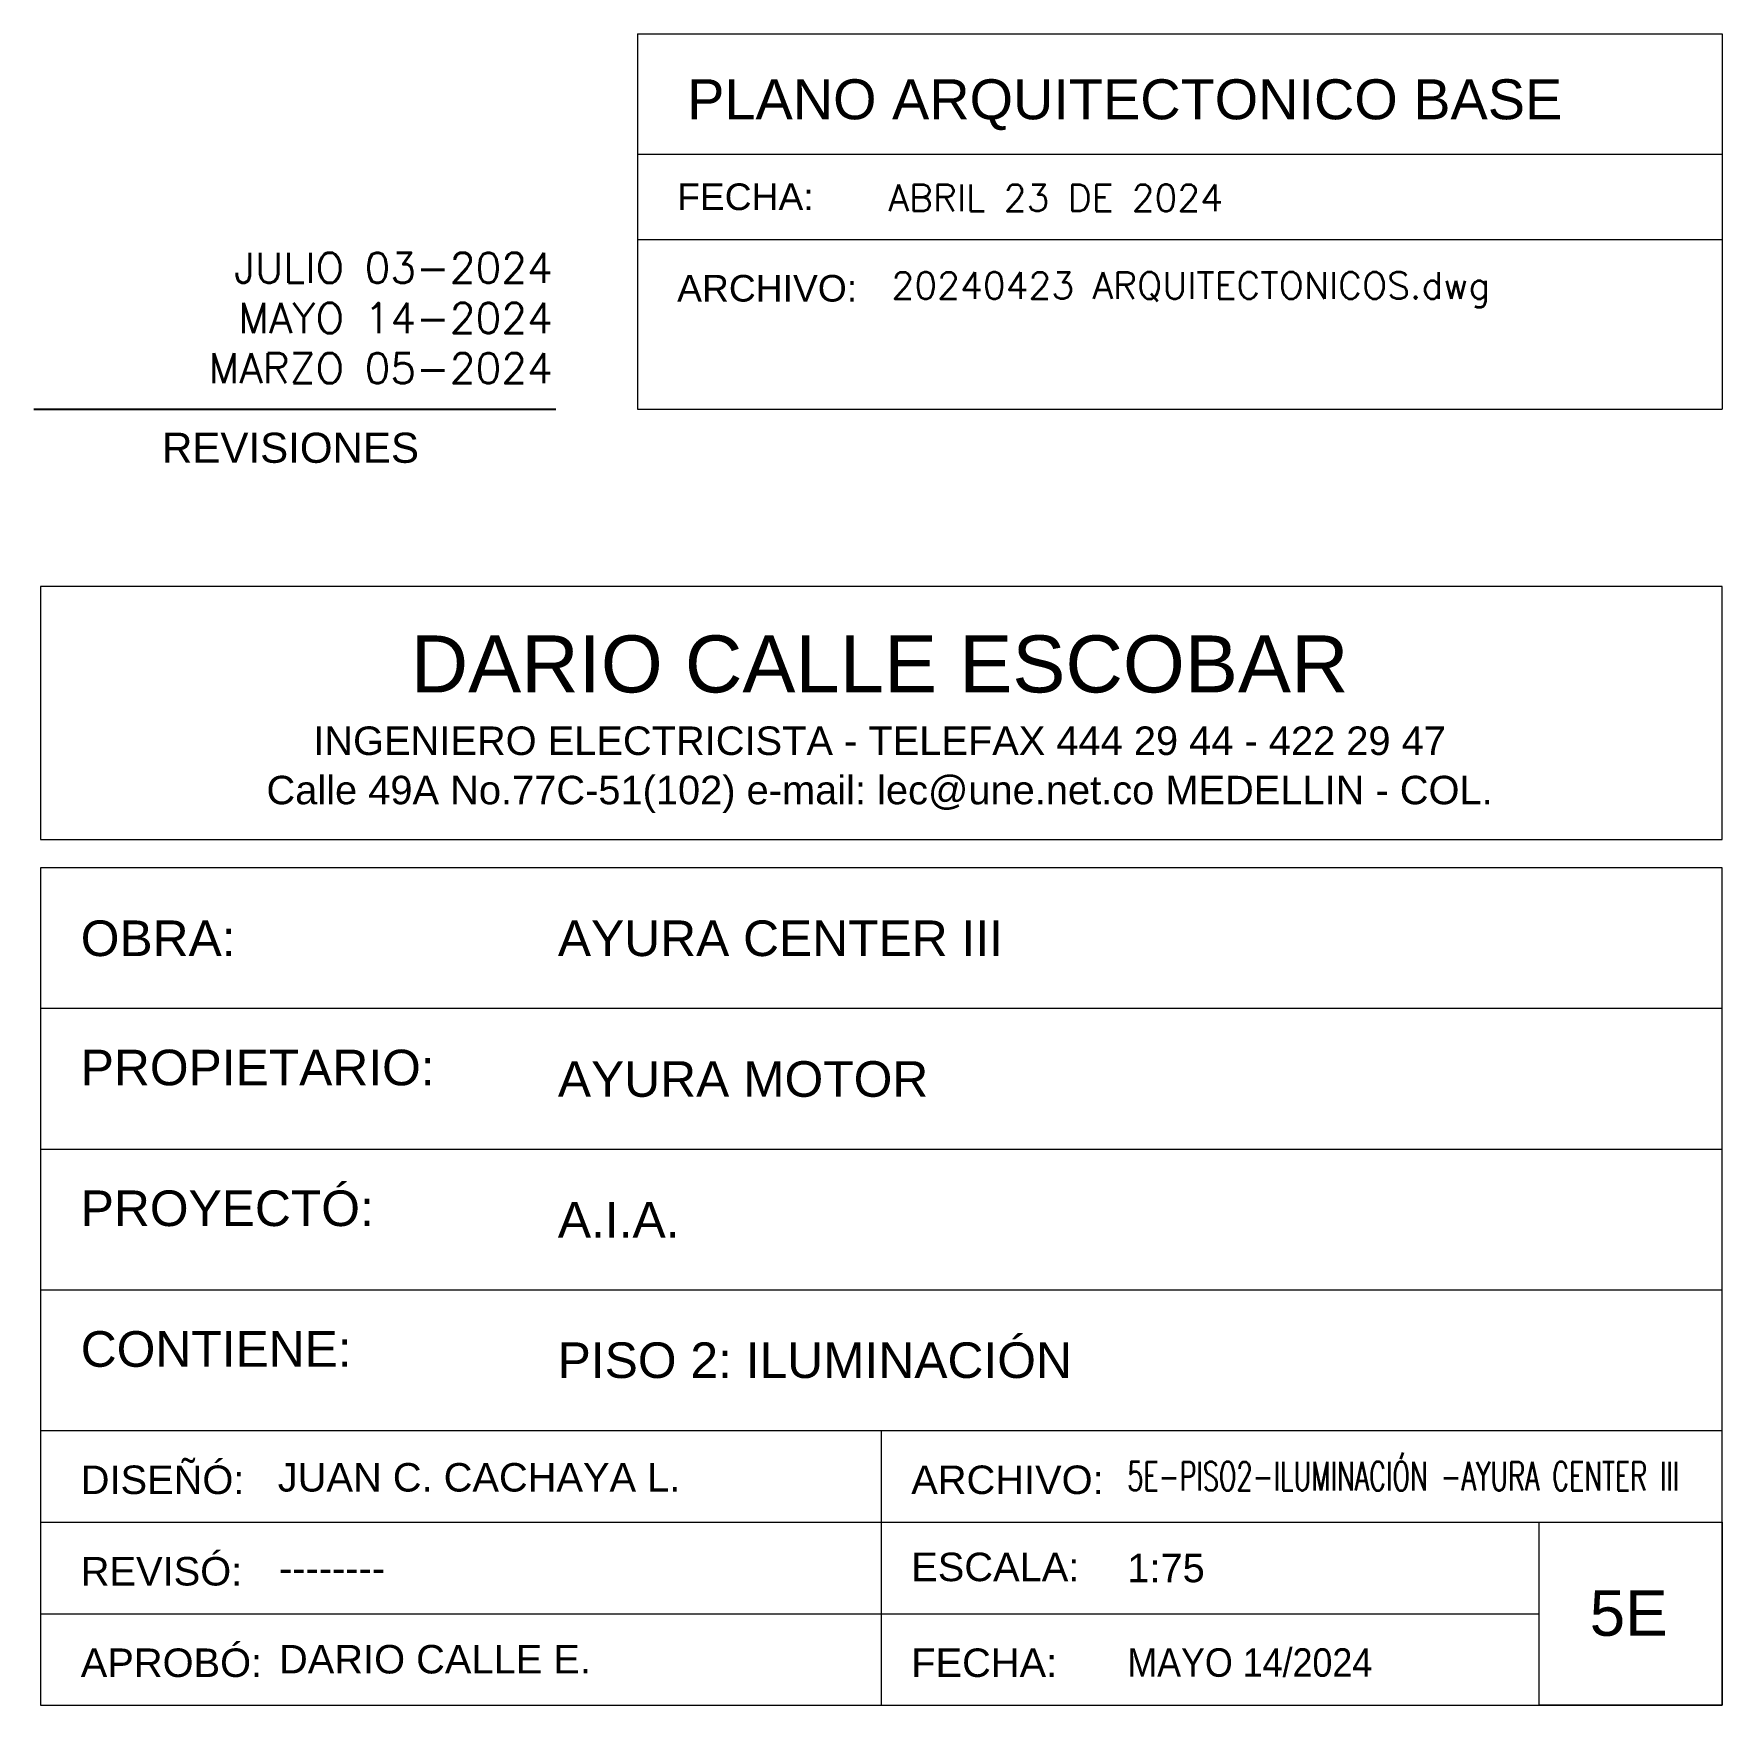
# Model space of a CAD drawing. Header units: millimetres. Extents: x 86 to 500, y -52 to 256.
# Drawn here: x 88.48 to 97.37, y 17.7 to 26.49 of the extents above; entities that cross this region are included whole.
import ezdxf
from ezdxf.enums import TextEntityAlignment as Align

# ---------------------------------------------------------------- set-up
doc = ezdxf.new("R2010")
doc.units = ezdxf.units.MM
doc.layers.add('RE60', color=7, linetype='Continuous')
doc.layers.add('RE80', color=7, linetype='Continuous', lineweight=15)
doc.styles.add('RE ROMANS', font='romans.shx')
doc.styles.add('ROMANS', font='arial.ttf')

msp = doc.modelspace()

# ---------------------------------------------------------------- texts
at = {"layer": 'RE80', "color": 4, "style": 'ROMANS'}
msp.add_text('PLANO ARQUITECTONICO BASE', height=0.210449, dxfattribs=at).set_placement((91.9193, 26.043, 0))
at = {"layer": 'RE80', "style": 'ROMANS'}
for s, height, p in [('FECHA:', 0.1403, (91.8664, 25.5651, 0)), ('ARCHIVO:', 0.1403, (91.8664, 25.0835, 0)), ('REVISIONES', 0.15842, (89.1548, 24.2349, 0))]:
    msp.add_text(s, height=height, dxfattribs=at).set_placement(p)
at = {"layer": 'RE80', "style": 'RE ROMANS'}
for s, insert, char_height, width, attachment_point in [('ABRIL 23 DE 2024', (92.9781, 25.6998, 0), 0.1403, 2.976512, 1), ('JULIO 03-2024\\PMAYO 14-2024\\PMARZO 05-2024', (91.2123, 24.6537, 0), 0.158418, 2.666466, 9), ('20240423 ARQUITECTONICOS.dwg', (92.9945, 25.2388, 0), 0.1403, 4.301875, 1)]:
    msp.add_mtext(s, dxfattribs=dict(at, insert=insert, char_height=char_height, width=width, attachment_point=attachment_point))
at = {"layer": 'RE80', "color": 4, "ltscale": 0.06, "insert": (91.2374, 19.5101, 0), "char_height": 0.1875, "width": 6.130184, "attachment_point": 4, "style": 'ROMANS'}
msp.add_mtext('PISO 2: ILUMINACIÓN ', dxfattribs=at)

# ---------------------------------------------------------------- blocks, each defined once
blk = doc.blocks.new('R1')
at = {"layer": 'RE80'}
for p, q in [((-0.5, 2.9444), (-6.4012, 2.9444)), ((-0.5, 2.4506), (-6.4012, 2.4506)), ((-0.5, 1.9568), (-6.4012, 1.9568)), ((-0.5, 1.463), (-6.4012, 1.463)), ((-3.4506, 0.5), (-3.4506, 1.463))]:
    blk.add_line(p, q, dxfattribs=at)
at = {"layer": 'RE80', "color": 2}
for p, q in [((-6.4012, 1.142), (-1.142, 1.142)), ((-6.4012, 0.821), (-1.142, 0.821))]:
    blk.add_line(p, q, dxfattribs=at)
at = {"layer": 'RE80', "color": 6}
for points in [[(-0.5, 3.5383), (-0.5, 4.4259), (-6.4012, 4.4259), (-6.4012, 3.5383)], [(-0.5, 3.4383), (-6.4012, 3.4383), (-6.4012, 0.5), (-0.5, 0.5)], [(-0.5, 1.142), (-0.5, 0.5), (-1.142, 0.5), (-1.142, 1.142)]]:
    blk.add_lwpolyline(points, close=True, dxfattribs=at)
at = {"layer": 'RE80', "color": 6, "style": 'ROMANS'}
blk.add_text('DARIO CALLE ESCOBAR', height=0.2, dxfattribs=at).set_placement((-3.4571, 4.154), align=Align.MIDDLE)
at = {"layer": 'RE80', "style": 'ROMANS'}
for s, p in [('INGENIERO ELECTRICISTA - TELEFAX 444 29 44 - 422 29 47', (-3.4571, 3.8845)), ('Calle 49A No.77C-51(102) e-mail: lec@une.net.co MEDELLIN - COL.', (-3.4571, 3.6991))]:
    blk.add_text(s, height=0.1, dxfattribs=at).set_placement(p, align=Align.MIDDLE)
at = {"layer": 'RE80', "color": 4, "style": 'ROMANS'}
for s, p in [('OBRA:', (-6.2604, 3.1913)), ('PROPIETARIO:', (-6.2604, 2.7378)), ('PROYECTÓ:', (-6.2604, 2.2439)), ('CONTIENE:', (-6.2604, 1.7501))]:
    blk.add_text(s, height=0.125, dxfattribs=at).set_placement(p, align=Align.MIDDLE_LEFT)
at = {"layer": 'RE80', "style": 'ROMANS'}
for s, p in [('DISEÑÓ:', (-6.2604, 1.2411)), ('ARCHIVO:', (-3.346, 1.2411)), ('REVISÓ:', (-6.2604, 0.9201)), ('ESCALA:', (-3.346, 0.9353)), ('APROBÓ:', (-6.2604, 0.5991)), ('FECHA:', (-3.346, 0.5991))]:
    blk.add_text(s, height=0.1, dxfattribs=at).set_placement(p)
at = {"layer": 'RE80', "color": 4, "style": 'ROMANS', "flags": 4}
for tag, p in [('OBRA', (-4.5861, 3.1913)), ('PROPIETARIO', (-4.5861, 2.6975)), ('PROY-ARQ', (-4.5861, 2.2037)), ('CONTIENE', (-4.5861, 1.7098))]:
    blk.add_attdef(tag, text='', height=0.125, dxfattribs=at).set_placement(p, align=Align.MIDDLE_LEFT)
at = {"layer": 'RE80', "style": 'ROMANS', "flags": 4}
for tag, p in [('DISENÓ', (-5.5689, 1.2998)), ('REVISÓ', (-5.5646, 0.9815)), ('ESCALA', (-2.5878, 0.9815)), ('APROBÓ', (-5.5646, 0.6614)), ('FECHA', (-2.5878, 0.6605))]:
    blk.add_attdef(tag, text='', height=0.1, dxfattribs=at).set_placement(p, align=Align.MIDDLE_LEFT)
at = {"layer": 'RE80', "style": 'ROMANS', "width": 3.213161, "flags": 4}
blk.add_attdef('ARCHIVO', text='', height=0.1, dxfattribs=at).set_placement((-2.5878, 1.2537), (-0.6446, 1.2537), align=Align.FIT)
at = {"layer": 'RE80', "color": 4, "style": 'ROMANS', "flags": 4}
blk.add_attdef('HOJA', text='', height=0.16, dxfattribs=at).set_placement((-0.8284, 0.8225), align=Align.MIDDLE)

# ---------------------------------------------------------------- linework, layer by layer
at = {"layer": 'RE60'}
msp.add_line((88.4797, 24.5167, 0), (91.2283, 24.5167, 0), dxfattribs=at)
at = {"layer": 'RE80'}
for p, q in [((91.6584, 26.4932, 0), (97.3676, 26.4932, 0)), ((91.6584, 26.4932, 0), (91.6584, 24.5167, 0)), ((97.3676, 26.4932, 0), (97.3676, 24.5167, 0)), ((91.6584, 25.859, 0), (97.3676, 25.859, 0)), ((91.6584, 25.411, 0), (97.3676, 25.411, 0)), ((91.6584, 24.5167, 0), (97.3676, 24.5167, 0))]:
    msp.add_line(p, q, dxfattribs=at)

# ---------------------------------------------------------------- block references
at = {"layer": 'RE60', "ltscale": 0.015}
ref = msp.add_blockref('R1', (98.1176, 16.9453, 0), dxfattribs=dict(at, xscale=1.5, yscale=1.5, zscale=1.5))
ref.add_attrib('ARCHIVO', '5E-PISO2-ILUMINACIÓN -AYURA CENTER III', dxfattribs={"layer": 'RE80', "ltscale": 0.015, "height": 0.15, "style": 'RE ROMANS', "width": 0.583424}).set_placement((94.236, 18.8259, 0), (97.1406, 18.8259, 0), align=Align.FIT)
ref.add_attrib('DISENÓ', 'JUAN C. CACHAYA L.', dxfattribs={"layer": 'RE80', "ltscale": 0.015, "height": 0.15, "style": 'ROMANS'}).set_placement((89.7643, 18.895, 0), align=Align.MIDDLE_LEFT)
ref.add_attrib('APROBÓ', 'DARIO CALLE E.', dxfattribs={"layer": 'RE80', "ltscale": 0.015, "height": 0.15, "style": 'ROMANS'}).set_placement((89.7707, 17.9375, 0), align=Align.MIDDLE_LEFT)
ref.add_attrib('REVISÓ', '--------', dxfattribs={"layer": 'RE80', "ltscale": 0.015, "height": 0.15, "style": 'ROMANS'}).set_placement((89.7707, 18.4176, 0), align=Align.MIDDLE_LEFT)
ref.add_attrib('FECHA', 'MAYO 14/2024', (94.2359, 17.8451, 0), dxfattribs={"layer": 'RE80', "ltscale": 0.015, "height": 0.15, "style": 'ROMANS', "width": 0.9})
ref.add_attrib('ESCALA', '1:75', dxfattribs={"layer": 'RE80', "ltscale": 0.015, "height": 0.15, "style": 'ROMANS'}).set_placement((94.2359, 18.4176, 0), align=Align.MIDDLE_LEFT)
ref.add_attrib('PROY-ARQ', 'A.I.A.', dxfattribs={"layer": 'RE80', "color": 4, "ltscale": 0.015, "height": 0.1875, "style": 'ROMANS'}).set_placement((91.2385, 20.2508, 0), align=Align.MIDDLE_LEFT)
ref.add_attrib('PROPIETARIO', 'AYURA MOTOR', dxfattribs={"layer": 'RE80', "color": 4, "ltscale": 0.015, "height": 0.1875, "style": 'ROMANS'}).set_placement((91.2385, 20.9916, 0), align=Align.MIDDLE_LEFT)
ref.add_attrib('OBRA', 'AYURA CENTER III', dxfattribs={"layer": 'RE80', "color": 4, "ltscale": 0.015, "height": 0.1875, "style": 'ROMANS'}).set_placement((91.2385, 21.7323, 0), align=Align.MIDDLE_LEFT)
ref.add_attrib('HOJA', '5E', dxfattribs={"layer": 'RE80', "color": 4, "ltscale": 0.015, "height": 0.24, "style": 'ROMANS'}).set_placement((96.875, 18.179, 0), align=Align.MIDDLE)

msp.set_redraw_order([(e.dxf.handle, doc.entitydb.next_handle()) for e in msp.query("TEXT MTEXT ATTDEF DIMENSION ARC_DIMENSION")])  # texts and dimensions are drawn at this point

doc.saveas('drawing.dxf')
